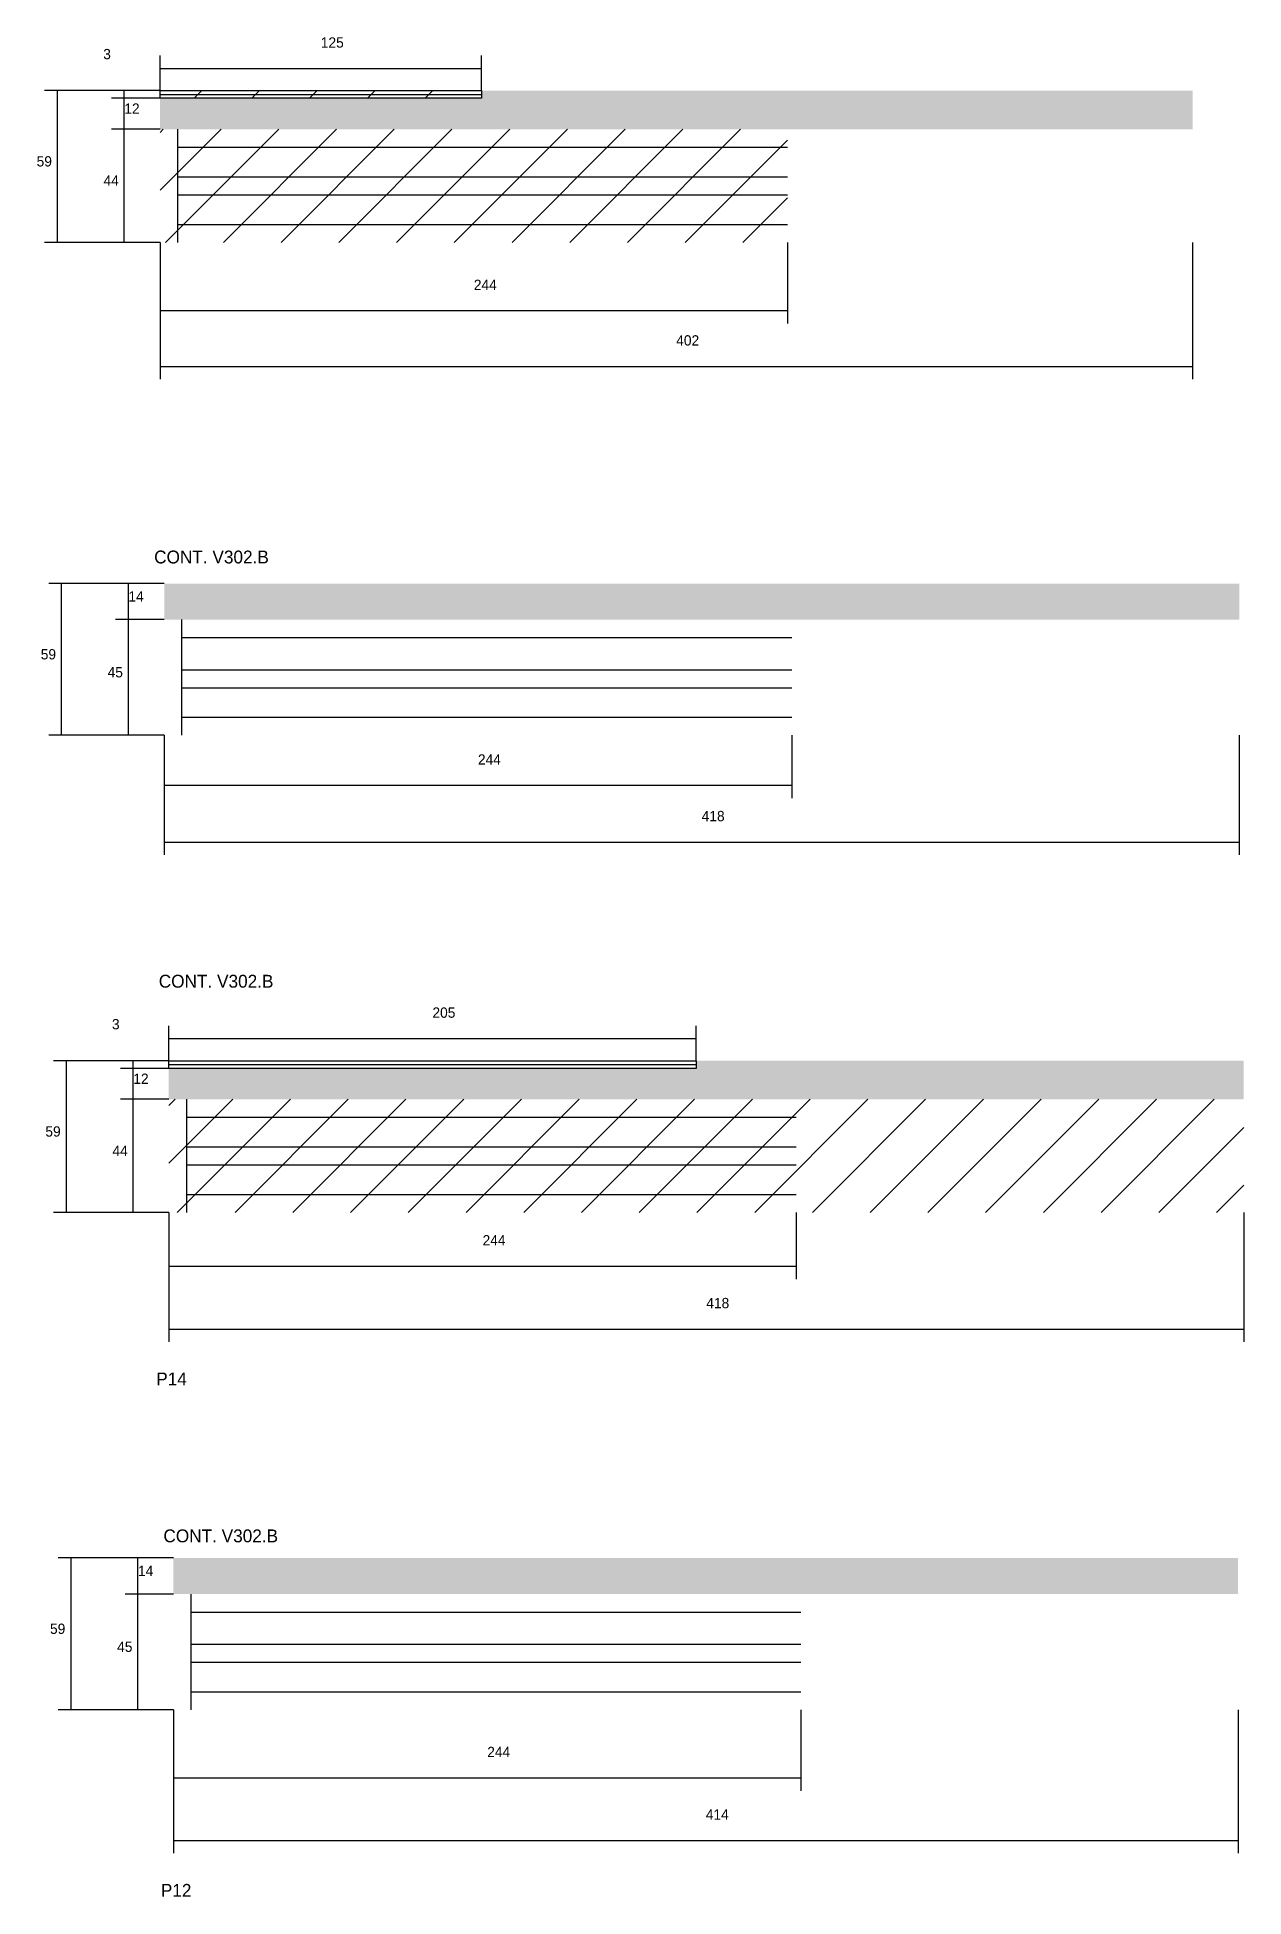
# Model space of a CAD drawing. Header units: metres. Extents: x 1994 to 5639, y 5783 to 7154.
# Drawn here: x 5170 to 5639, y 6418 to 7140 of the extents above; entities that cross this region are included whole.
import ezdxf

# ---------------------------------------------------------------- set-up
doc = ezdxf.new("R2010")
doc.units = ezdxf.units.M
for name, color, linetype in [('COTA', 241, 'Continuous'), ('NOMENCLATURA', 7, 'Continuous'), ('Painéis', 200, 'Continuous'), ('REAPROVEITAMENTO', 251, 'Continuous'), ('SARR_2.2x7', 40, 'Continuous'), ('SARR_EDITAR', 141, 'Continuous'), ('Texto Seção', 7, 'Continuous')]:
    doc.layers.add(name, color=color, linetype=linetype)

msp = doc.modelspace()

# ---------------------------------------------------------------- texts
at = {"layer": 'COTA'}
for s, p in [('3', (5195.4, 7131.8)), ('125', (5280, 7136.3)), ('12', (5203.6, 7110.6)), ('59', (5169.5, 7090.1)), ('44', (5195.5, 7082.6)), ('244', (5339.5, 7042.1)), ('402', (5418.2, 7020.5)), ('14', (5205.2, 6921)), ('59', (5171.1, 6898.5)), ('45', (5197.1, 6891.5)), ('244', (5341.1, 6857.6)), ('418', (5428.1, 6835.6)), ('3', (5198.8, 6754.7)), ('205', (5323.4, 6759.2)), ('12', (5207.1, 6733.5)), ('59', (5172.9, 6713)), ('44', (5199, 6705.5)), ('244', (5342.9, 6670.7)), ('418', (5429.9, 6646.3)), ('14', (5208.9, 6542.2)), ('59', (5174.7, 6519.7)), ('45', (5200.8, 6512.7)), ('244', (5344.7, 6471.8)), ('414', (5429.7, 6447.5))]:
    msp.add_text(s, height=4, dxfattribs=at).set_placement(p)
at = {"layer": 'NOMENCLATURA'}
for s, p in [('P14', (5216, 6616.3)), ('P12', (5217.8, 6417.5))]:
    msp.add_text(s, height=5, dxfattribs=at).set_placement(p)
at = {"layer": 'Texto Seção'}
for p in [(5215.2, 6935.8), (5217, 6770.9), (5218.8, 6555.3)]:
    msp.add_text('CONT. V302.B', height=5, dxfattribs=at).set_placement(p)

# ---------------------------------------------------------------- hatches: boundary and pattern name
at = {"layer": 'COTA'}
h = msp.add_hatch(dxfattribs=at)
h.set_pattern_fill('AR-CONC', scale=0.03)
h.paths.add_polyline_path([(5619, 7104.6), (5619, 7119.6), (5619, 7119.6), (5342.5, 7119.6), (5342.5, 7119.6), (5342.5, 7116.6), (5342.5, 7116.6), (5217.5, 7116.6), (5217.5, 7116.6), (5217.5, 7104.6), (5217.5, 7104.6), (5619, 7104.6)])
h = msp.add_hatch(dxfattribs=at)
h.set_pattern_fill('AR-CONC', scale=0.03)
h.paths.add_polyline_path([(5637.1, 6928), (5219.1, 6928), (5219.1, 6928), (5219.1, 6914), (5219.1, 6914), (5637.1, 6914), (5637.1, 6914), (5637.1, 6928)])
h = msp.add_hatch(dxfattribs=at)
h.set_pattern_fill('AR-CONC', scale=0.03)
h.paths.add_polyline_path([(5638.9, 6727.5), (5638.9, 6742.5), (5638.9, 6742.5), (5425.9, 6742.5), (5425.9, 6742.5), (5425.9, 6739.5), (5425.9, 6739.5), (5220.9, 6739.5), (5220.9, 6739.5), (5220.9, 6727.5), (5220.9, 6727.5), (5638.9, 6727.5)])
h = msp.add_hatch(dxfattribs=at)
h.set_pattern_fill('AR-CONC', scale=0.03)
h.paths.add_polyline_path([(5636.7, 6535.2), (5636.7, 6549.2), (5636.7, 6549.2), (5222.7, 6549.2), (5222.7, 6549.2), (5222.7, 6535.2), (5222.7, 6535.2), (5636.7, 6535.2)])
at = {"layer": 'REAPROVEITAMENTO'}
h = msp.add_hatch(dxfattribs=at)
h.set_pattern_fill('ANSI31', scale=5)
h.paths.add_polyline_path([(5342.5, 7116.6), (5342.5, 7119.6), (5342.5, 7119.6), (5217.5, 7119.6), (5217.5, 7119.6), (5217.5, 7116.6), (5217.5, 7116.6), (5342.5, 7116.6)])
h = msp.add_hatch(dxfattribs=at)
h.set_pattern_fill('ANSI31', scale=5)
h.paths.add_polyline_path([(5217.5, 7104.6), (5217.5, 7060.6), (5217.5, 7060.6), (5461.5, 7060.6), (5461.5, 7060.6), (5461.5, 7104.6), (5461.5, 7104.6), (5217.5, 7104.6)])
h = msp.add_hatch(dxfattribs=at)
h.set_pattern_fill('ANSI31', scale=5)
h.paths.add_polyline_path([(5220.9, 6727.5), (5220.9, 6683.5), (5220.9, 6683.5), (5638.9, 6683.5), (5638.9, 6683.5), (5638.9, 6727.5), (5638.9, 6727.5), (5220.9, 6727.5)])

# ---------------------------------------------------------------- linework, layer by layer
at = {"layer": 'COTA'}
for p, q in [((5217.5, 7119.6), (5217.5, 7133.2)), ((5217.5, 7128.2), (5342.5, 7128.2)), ((5342.5, 7119.6), (5342.5, 7133.2)), ((5217.5, 7119.6), (5172.6, 7119.6)), ((5177.6, 7060.6), (5177.6, 7119.6)), ((5217.5, 7119.6), (5198.6, 7119.6)), ((5217.5, 7116.6), (5198.6, 7116.6)), ((5217.5, 7116.6), (5198.6, 7116.6)), ((5203.6, 7116.6), (5203.6, 7119.6)), ((5203.6, 7104.6), (5203.6, 7116.6)), ((5217.5, 7104.6), (5198.6, 7104.6)), ((5217.5, 7104.6), (5198.6, 7104.6)), ((5203.6, 7060.6), (5203.6, 7104.6)), ((5217.5, 7060.6), (5172.6, 7060.6)), ((5217.5, 7060.6), (5198.6, 7060.6)), ((5217.5, 7060.6), (5217.5, 7029.1)), ((5217.5, 7060.6), (5217.5, 7007.4)), ((5461.5, 7060.6), (5461.5, 7029.1)), ((5619, 7060.6), (5619, 7007.4)), ((5217.5, 7034.1), (5461.5, 7034.1)), ((5217.5, 7012.4), (5619, 7012.4)), ((5219.1, 6928), (5174.2, 6928)), ((5179.2, 6869), (5179.2, 6928)), ((5219.1, 6928), (5200.2, 6928)), ((5205.2, 6914), (5205.2, 6928)), ((5219.1, 6914), (5200.2, 6914)), ((5219.1, 6914), (5200.2, 6914)), ((5205.2, 6869), (5205.2, 6914)), ((5219.1, 6869), (5174.2, 6869)), ((5219.1, 6869), (5200.2, 6869)), ((5219.1, 6869), (5219.1, 6844.6)), ((5219.1, 6869), (5219.1, 6822.5)), ((5463.1, 6869), (5463.1, 6844.6)), ((5637.1, 6869), (5637.1, 6822.5)), ((5219.1, 6849.6), (5463.1, 6849.6)), ((5219.1, 6827.5), (5637.1, 6827.5)), ((5220.9, 6742.5), (5220.9, 6756.1)), ((5425.9, 6742.5), (5425.9, 6756.1)), ((5220.9, 6751.1), (5425.9, 6751.1)), ((5220.9, 6742.5), (5176.1, 6742.5)), ((5181.1, 6683.5), (5181.1, 6742.5)), ((5220.9, 6742.5), (5202.1, 6742.5)), ((5220.9, 6739.5), (5202.1, 6739.5)), ((5220.9, 6739.5), (5202.1, 6739.5)), ((5207.1, 6739.5), (5207.1, 6742.5)), ((5207.1, 6727.5), (5207.1, 6739.5)), ((5220.9, 6727.5), (5202.1, 6727.5)), ((5220.9, 6727.5), (5202.1, 6727.5)), ((5207.1, 6683.5), (5207.1, 6727.5)), ((5220.9, 6683.5), (5176.1, 6683.5)), ((5220.9, 6683.5), (5202.1, 6683.5)), ((5220.9, 6683.5), (5220.9, 6657.6)), ((5220.9, 6683.5), (5220.9, 6633.2)), ((5464.9, 6683.5), (5464.9, 6657.6)), ((5638.9, 6683.5), (5638.9, 6633.2)), ((5220.9, 6662.6), (5464.9, 6662.6)), ((5220.9, 6638.2), (5638.9, 6638.2)), ((5222.7, 6549.2), (5177.9, 6549.2)), ((5182.9, 6490.2), (5182.9, 6549.2)), ((5222.7, 6549.2), (5203.9, 6549.2)), ((5208.9, 6535.2), (5208.9, 6549.2)), ((5222.7, 6535.2), (5203.9, 6535.2)), ((5222.7, 6535.2), (5203.9, 6535.2)), ((5208.9, 6490.2), (5208.9, 6535.2)), ((5222.7, 6490.2), (5177.9, 6490.2)), ((5222.7, 6490.2), (5203.9, 6490.2)), ((5222.7, 6490.2), (5222.7, 6458.7)), ((5222.7, 6490.2), (5222.7, 6434.4)), ((5466.7, 6490.2), (5466.7, 6458.7)), ((5636.7, 6490.2), (5636.7, 6434.4)), ((5222.7, 6463.7), (5466.7, 6463.7)), ((5222.7, 6439.4), (5636.7, 6439.4))]:
    msp.add_line(p, q, dxfattribs=at)
at = {"layer": 'Painéis'}
for points in [[(5217.5, 7119.6), (5342.5, 7119.6), (5342.5, 7116.6), (5217.5, 7116.6)], [(5220.9, 6742.5), (5425.9, 6742.5), (5425.9, 6739.5), (5220.9, 6739.5)]]:
    msp.add_lwpolyline(points, close=True, dxfattribs=at)
at = {"layer": 'SARR_2.2x7'}
for p, q in [((5224.4, 7060.6), (5224.4, 7104.6)), ((5224.4, 7097.6), (5461.5, 7097.6)), ((5224.4, 7086.1), (5461.5, 7086.1)), ((5224.4, 7079.1), (5461.5, 7079.1)), ((5224.4, 7067.6), (5461.5, 7067.6)), ((5226, 6869), (5226, 6914)), ((5226, 6907), (5463.1, 6907)), ((5226, 6894.5), (5463.1, 6894.5)), ((5226, 6887.5), (5463.1, 6887.5)), ((5226, 6876), (5463.1, 6876)), ((5227.9, 6683.5), (5227.9, 6727.5)), ((5227.9, 6720.5), (5464.9, 6720.5)), ((5227.9, 6709), (5464.9, 6709)), ((5227.9, 6702), (5464.9, 6702)), ((5227.9, 6690.5), (5464.9, 6690.5)), ((5229.6, 6490.2), (5229.6, 6535.2)), ((5229.6, 6528.2), (5466.7, 6528.2)), ((5229.6, 6515.7), (5466.7, 6515.7)), ((5229.6, 6508.7), (5466.7, 6508.7)), ((5229.6, 6497.2), (5466.7, 6497.2))]:
    msp.add_line(p, q, dxfattribs=at)
at = {"layer": 'SARR_EDITAR'}
for p, q in [((5217.5, 7118.1), (5342.5, 7118.1)), ((5220.9, 6741), (5425.9, 6741))]:
    msp.add_line(p, q, dxfattribs=at)

msp.set_redraw_order([(e.dxf.handle, doc.entitydb.next_handle()) for e in msp.query("TEXT MTEXT ATTDEF DIMENSION ARC_DIMENSION")])  # texts and dimensions are drawn at this point

doc.saveas('drawing.dxf')
